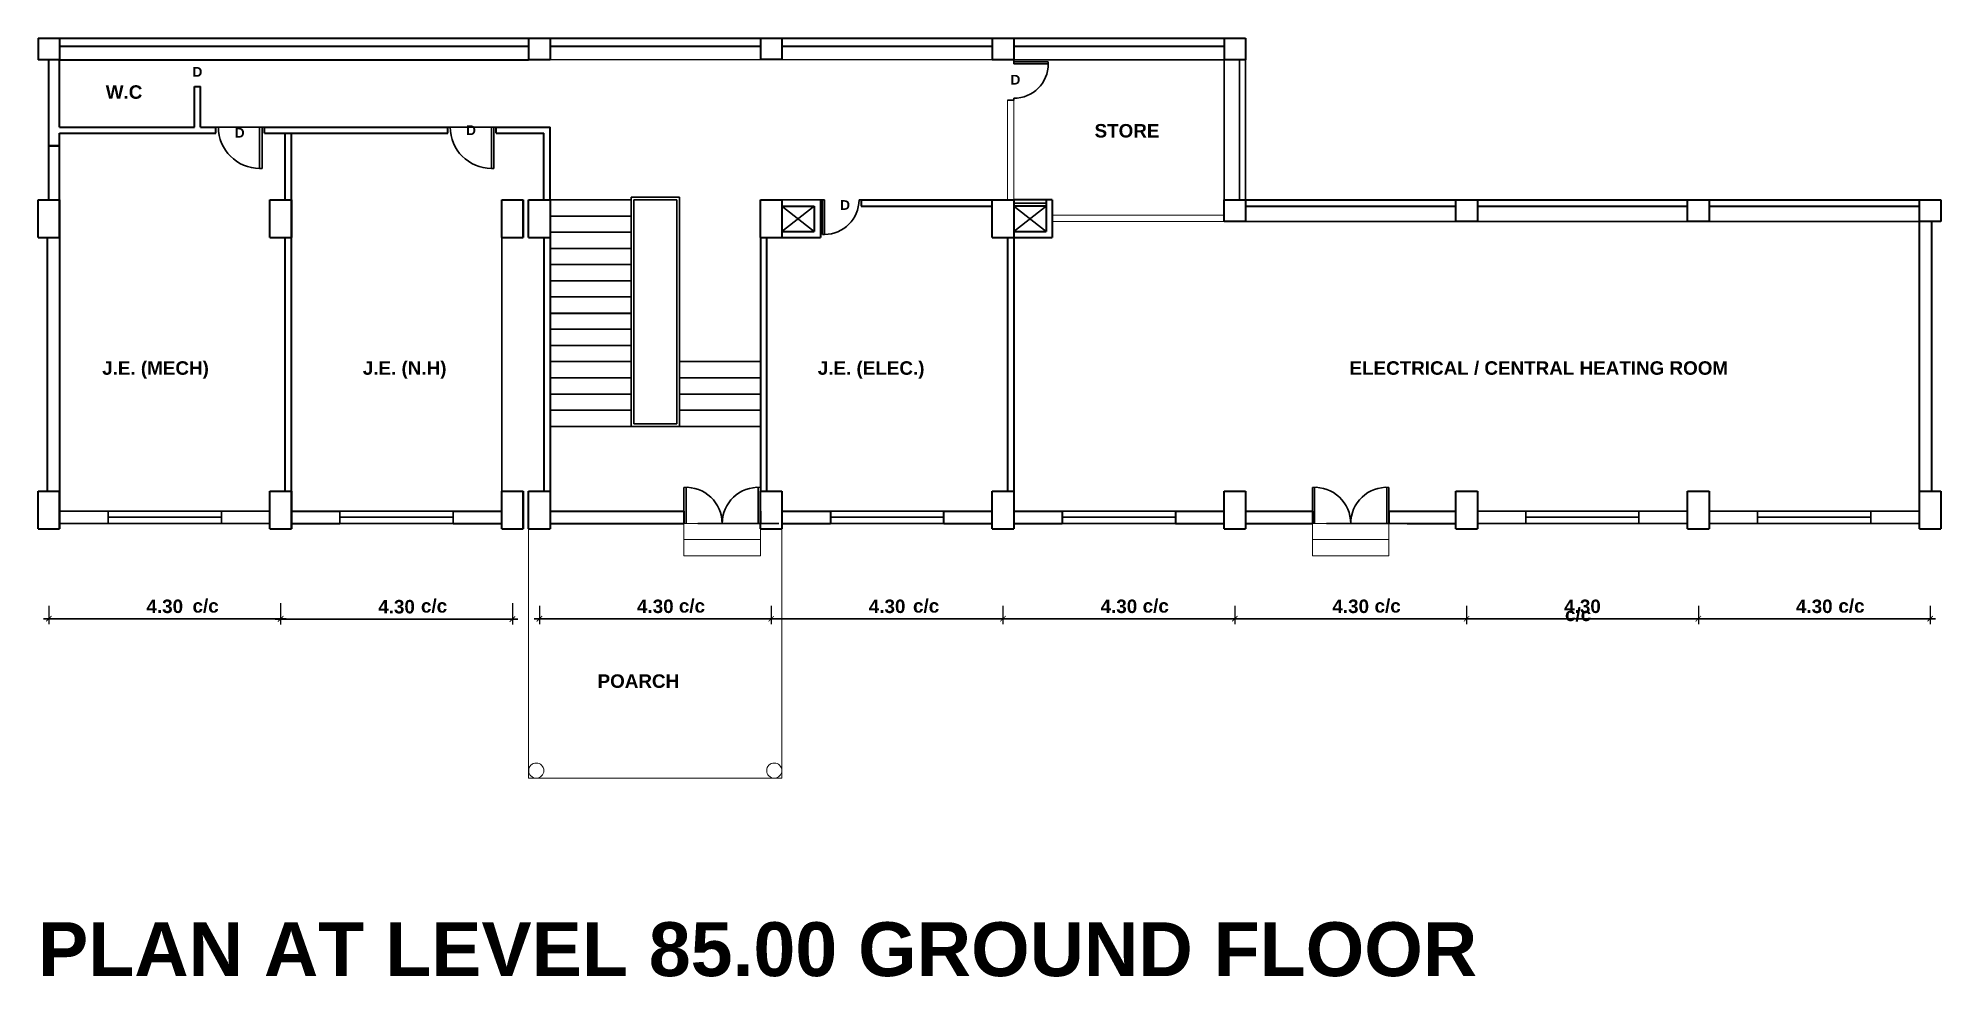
# Model space of a CAD drawing. Header units: inches. Extents: x 1352 to 5457, y 84 to 1168.
# Drawn here: x 2687.74 to 2723.04, y 103.41 to 120.83 of the extents above; entities that cross this region are included whole.
import ezdxf

# ---------------------------------------------------------------- set-up
doc = ezdxf.new("R2010")
doc.units = ezdxf.units.IN
doc.header["$MEASUREMENT"] = 0
doc.header["$PDMODE"] = 35
doc.header["$PDSIZE"] = -0.5
doc.linetypes.add('DASHED2', pattern=[0.375, 0.25, -0.125])
for name, color, linetype, lineweight in [('col', 250, 'Continuous', 40), ('hatch', 250, 'DASHED2', 9), ('text', 250, 'Continuous', 30), ('wall', 7, 'Continuous', 40), ('win', 250, 'Continuous', 30)]:
    doc.layers.add(name, color=color, linetype=linetype, lineweight=lineweight)
doc.styles.get("Standard").update_dxf_attribs({"font": 'arialbd.ttf', "height": 1.5})
doc.dimstyles.get("Standard").update_dxf_attribs({"dimtxt": 0.25, "dimasz": 0.1, "dimexe": 0.1, "dimexo": 0.1, "dimgap": 0.1, "dimtad": 1, "dimzin": 0, "dimdsep": 46, "dimtxsty": 'Standard', "dimblk": 'ARCHTICK', "dimcen": 0.1, "dimdle": 0.1, "dimclrd": 256, "dimadec": 0, "dimazin": 0, "dimtfac": 1, "dimtofl": 0, "dimtmove": 2, "dimatfit": 3, "dimfxl": 1, "dimtolj": 1, "dimtzin": 0, "dimlwd": -1, "dimarcsym": 0})

msp = doc.modelspace()

# ---------------------------------------------------------------- texts
at = {"layer": 'text'}
for s, height, p in [('W.C', 0.25, (2688.997, 119.7)), ('STORE', 0.25, (2707.341, 118.982)), ('J.E. (MECH)', 0.25, (2688.931, 114.582)), ('J.E. (N.H)', 0.25, (2693.766, 114.582)), ('J.E. (ELEC.)', 0.25, (2702.206, 114.582)), ('ELECTRICAL / CENTRAL HEATING ROOM', 0.25, (2712.07, 114.582)), ('c/c', 0.25, (2690.607, 110.171)), ('c/c', 0.25, (2694.845, 110.171)), ('c/c', 0.25, (2699.629, 110.171)), ('c/c', 0.25, (2703.973, 110.171)), ('c/c', 0.25, (2708.233, 110.171)), ('c/c', 0.25, (2712.535, 110.171)), ('c/c', 0.25, (2716.068, 110.013)), ('c/c', 0.25, (2721.139, 110.171)), ('POARCH', 0.25, (2698.121, 108.776)), ('PLAN AT LEVEL 85.00 GROUND FLOOR  ', 1, (2687.741, 103.429))]:
    msp.add_text(s, height=height, dxfattribs=at).set_placement(p)
at = {"layer": 'win'}
for p in [(2690.608, 120.109), (2705.782, 119.964), (2691.392, 118.98), (2695.683, 119.028), (2702.623, 117.64)]:
    msp.add_text('D', height=0.18, dxfattribs=at).set_placement(p)

# ---------------------------------------------------------------- blocks, each defined once
blk = doc.blocks.new('_ArchTick')
at = {"color": 0, "linetype": 'ByBlock', "const_width": 0.15}
blk.add_lwpolyline([(-0.5, -0.5), (0.5, 0.5)], dxfattribs=at)
blk = doc.blocks.new('*D581')
at = {"layer": 'Defpoints', "color": 0, "linetype": 'Continuous', "transparency": 16777216}
for p in [(2687.942, 110.399), (2692.242, 110.399), (2692.242, 110.058)]:
    blk.add_point(p, dxfattribs=at)
at = {"layer": 'text', "color": 0, "linetype": 'Continuous', "lineweight": -2, "transparency": 16777216}
for p, q in [((2687.942, 110.299), (2687.942, 109.958)), ((2692.242, 110.299), (2692.242, 109.958))]:
    blk.add_line(p, q, dxfattribs=at)
at = {"layer": 'text', "linetype": 'Continuous', "transparency": 16777216}
blk.add_line((2687.842, 110.058), (2692.342, 110.058), dxfattribs=at)
at = {"layer": 'text', "linetype": 'Continuous', "transparency": 16777216, "xscale": 0.1, "yscale": 0.1, "zscale": 0.1, "rotation": 180}
blk.add_blockref('_ArchTick', (2687.942, 110.058), dxfattribs=at)
at = {"layer": 'text', "linetype": 'Continuous', "transparency": 16777216, "xscale": 0.1, "yscale": 0.1, "zscale": 0.1}
blk.add_blockref('_ArchTick', (2692.242, 110.058), dxfattribs=at)
at = {"layer": 'text', "color": 0, "linetype": 'Continuous', "transparency": 16777216, "insert": (2690.092, 110.286), "char_height": 0.25, "attachment_point": 5}
blk.add_mtext('\\A1;4.30', dxfattribs=at)
blk = doc.blocks.new('*D582')
at = {"layer": 'Defpoints', "color": 0, "linetype": 'Continuous', "transparency": 16777216}
for p in [(2697.042, 110.399), (2701.342, 110.399), (2701.342, 110.058)]:
    blk.add_point(p, dxfattribs=at)
at = {"layer": 'text', "color": 0, "linetype": 'Continuous', "lineweight": -2, "transparency": 16777216}
for p, q in [((2697.042, 110.299), (2697.042, 109.958)), ((2701.342, 110.299), (2701.342, 109.958))]:
    blk.add_line(p, q, dxfattribs=at)
at = {"layer": 'text', "linetype": 'Continuous', "transparency": 16777216}
blk.add_line((2696.942, 110.058), (2701.442, 110.058), dxfattribs=at)
at = {"layer": 'text', "linetype": 'Continuous', "transparency": 16777216, "xscale": 0.1, "yscale": 0.1, "zscale": 0.1, "rotation": 180}
blk.add_blockref('_ArchTick', (2697.042, 110.058), dxfattribs=at)
at = {"layer": 'text', "linetype": 'Continuous', "transparency": 16777216, "xscale": 0.1, "yscale": 0.1, "zscale": 0.1}
blk.add_blockref('_ArchTick', (2701.342, 110.058), dxfattribs=at)
at = {"layer": 'text', "color": 0, "linetype": 'Continuous', "transparency": 16777216, "insert": (2699.192, 110.286), "char_height": 0.25, "attachment_point": 5}
blk.add_mtext('\\A1;4.30', dxfattribs=at)
blk = doc.blocks.new('*D583')
at = {"layer": 'Defpoints', "color": 0, "linetype": 'Continuous', "transparency": 16777216}
for p in [(2701.342, 110.399), (2705.642, 110.399), (2705.642, 110.058)]:
    blk.add_point(p, dxfattribs=at)
at = {"layer": 'text', "color": 0, "linetype": 'Continuous', "lineweight": -2, "transparency": 16777216}
for p, q in [((2701.342, 110.299), (2701.342, 109.958)), ((2705.642, 110.299), (2705.642, 109.958))]:
    blk.add_line(p, q, dxfattribs=at)
at = {"layer": 'text', "linetype": 'Continuous', "transparency": 16777216}
blk.add_line((2701.242, 110.058), (2705.742, 110.058), dxfattribs=at)
at = {"layer": 'text', "linetype": 'Continuous', "transparency": 16777216, "xscale": 0.1, "yscale": 0.1, "zscale": 0.1, "rotation": 180}
blk.add_blockref('_ArchTick', (2701.342, 110.058), dxfattribs=at)
at = {"layer": 'text', "linetype": 'Continuous', "transparency": 16777216, "xscale": 0.1, "yscale": 0.1, "zscale": 0.1}
blk.add_blockref('_ArchTick', (2705.642, 110.058), dxfattribs=at)
at = {"layer": 'text', "color": 0, "linetype": 'Continuous', "transparency": 16777216, "insert": (2703.492, 110.286), "char_height": 0.25, "attachment_point": 5}
blk.add_mtext('\\A1;4.30', dxfattribs=at)
blk = doc.blocks.new('*D584')
at = {"layer": 'Defpoints', "color": 0, "linetype": 'Continuous', "transparency": 16777216}
for p in [(2705.642, 110.399), (2709.942, 110.399), (2709.942, 110.058)]:
    blk.add_point(p, dxfattribs=at)
at = {"layer": 'text', "color": 0, "linetype": 'Continuous', "lineweight": -2, "transparency": 16777216}
for p, q in [((2705.642, 110.299), (2705.642, 109.958)), ((2709.942, 110.299), (2709.942, 109.958))]:
    blk.add_line(p, q, dxfattribs=at)
at = {"layer": 'text', "linetype": 'Continuous', "transparency": 16777216}
blk.add_line((2705.542, 110.058), (2710.042, 110.058), dxfattribs=at)
at = {"layer": 'text', "linetype": 'Continuous', "transparency": 16777216, "xscale": 0.1, "yscale": 0.1, "zscale": 0.1, "rotation": 180}
blk.add_blockref('_ArchTick', (2705.642, 110.058), dxfattribs=at)
at = {"layer": 'text', "linetype": 'Continuous', "transparency": 16777216, "xscale": 0.1, "yscale": 0.1, "zscale": 0.1}
blk.add_blockref('_ArchTick', (2709.942, 110.058), dxfattribs=at)
at = {"layer": 'text', "color": 0, "linetype": 'Continuous', "transparency": 16777216, "insert": (2707.792, 110.286), "char_height": 0.25, "attachment_point": 5}
blk.add_mtext('\\A1;4.30', dxfattribs=at)
blk = doc.blocks.new('*D585')
at = {"layer": 'Defpoints', "color": 0, "linetype": 'Continuous', "transparency": 16777216}
for p in [(2709.942, 110.399), (2714.242, 110.399), (2714.242, 110.058)]:
    blk.add_point(p, dxfattribs=at)
at = {"layer": 'text', "color": 0, "linetype": 'Continuous', "lineweight": -2, "transparency": 16777216}
for p, q in [((2709.942, 110.299), (2709.942, 109.958)), ((2714.242, 110.299), (2714.242, 109.958))]:
    blk.add_line(p, q, dxfattribs=at)
at = {"layer": 'text', "linetype": 'Continuous', "transparency": 16777216}
blk.add_line((2709.842, 110.058), (2714.342, 110.058), dxfattribs=at)
at = {"layer": 'text', "linetype": 'Continuous', "transparency": 16777216, "xscale": 0.1, "yscale": 0.1, "zscale": 0.1, "rotation": 180}
blk.add_blockref('_ArchTick', (2709.942, 110.058), dxfattribs=at)
at = {"layer": 'text', "linetype": 'Continuous', "transparency": 16777216, "xscale": 0.1, "yscale": 0.1, "zscale": 0.1}
blk.add_blockref('_ArchTick', (2714.242, 110.058), dxfattribs=at)
at = {"layer": 'text', "color": 0, "linetype": 'Continuous', "transparency": 16777216, "insert": (2712.092, 110.286), "char_height": 0.25, "attachment_point": 5}
blk.add_mtext('\\A1;4.30', dxfattribs=at)
blk = doc.blocks.new('*D586')
at = {"layer": 'Defpoints', "color": 0, "linetype": 'Continuous', "transparency": 16777216}
for p in [(2714.242, 110.399), (2718.542, 110.399), (2718.542, 110.058)]:
    blk.add_point(p, dxfattribs=at)
at = {"layer": 'text', "color": 0, "linetype": 'Continuous', "lineweight": -2, "transparency": 16777216}
for p, q in [((2714.242, 110.299), (2714.242, 109.958)), ((2718.542, 110.299), (2718.542, 109.958))]:
    blk.add_line(p, q, dxfattribs=at)
at = {"layer": 'text', "linetype": 'Continuous', "transparency": 16777216}
blk.add_line((2714.142, 110.058), (2718.642, 110.058), dxfattribs=at)
at = {"layer": 'text', "linetype": 'Continuous', "transparency": 16777216, "xscale": 0.1, "yscale": 0.1, "zscale": 0.1, "rotation": 180}
blk.add_blockref('_ArchTick', (2714.242, 110.058), dxfattribs=at)
at = {"layer": 'text', "linetype": 'Continuous', "transparency": 16777216, "xscale": 0.1, "yscale": 0.1, "zscale": 0.1}
blk.add_blockref('_ArchTick', (2718.542, 110.058), dxfattribs=at)
at = {"layer": 'text', "color": 0, "linetype": 'Continuous', "transparency": 16777216, "insert": (2716.392, 110.286), "char_height": 0.25, "attachment_point": 5}
blk.add_mtext('\\A1;4.30', dxfattribs=at)
blk = doc.blocks.new('*D587')
at = {"layer": 'Defpoints', "color": 0, "linetype": 'Continuous', "transparency": 16777216}
for p in [(2718.542, 110.399), (2722.842, 110.399), (2722.842, 110.058)]:
    blk.add_point(p, dxfattribs=at)
at = {"layer": 'text', "color": 0, "linetype": 'Continuous', "lineweight": -2, "transparency": 16777216}
for p, q in [((2718.542, 110.299), (2718.542, 109.958)), ((2722.842, 110.299), (2722.842, 109.958))]:
    blk.add_line(p, q, dxfattribs=at)
at = {"layer": 'text', "linetype": 'Continuous', "transparency": 16777216}
blk.add_line((2718.442, 110.058), (2722.942, 110.058), dxfattribs=at)
at = {"layer": 'text', "linetype": 'Continuous', "transparency": 16777216, "xscale": 0.1, "yscale": 0.1, "zscale": 0.1, "rotation": 180}
blk.add_blockref('_ArchTick', (2718.542, 110.058), dxfattribs=at)
at = {"layer": 'text', "linetype": 'Continuous', "transparency": 16777216, "xscale": 0.1, "yscale": 0.1, "zscale": 0.1}
blk.add_blockref('_ArchTick', (2722.842, 110.058), dxfattribs=at)
at = {"layer": 'text', "color": 0, "linetype": 'Continuous', "transparency": 16777216, "insert": (2720.692, 110.286), "char_height": 0.25, "attachment_point": 5}
blk.add_mtext('\\A1;4.30', dxfattribs=at)
blk = doc.blocks.new('*D588')
at = {"layer": 'Defpoints', "color": 0, "linetype": 'Continuous', "transparency": 16777216}
for p in [(2692.242, 110.446), (2696.542, 110.446), (2696.542, 110.051)]:
    blk.add_point(p, dxfattribs=at)
at = {"layer": 'text', "color": 0, "linetype": 'Continuous', "lineweight": -2, "transparency": 16777216}
for p, q in [((2692.242, 110.346), (2692.242, 109.951)), ((2696.542, 110.346), (2696.542, 109.951))]:
    blk.add_line(p, q, dxfattribs=at)
at = {"layer": 'text', "linetype": 'Continuous', "transparency": 16777216}
blk.add_line((2692.142, 110.051), (2696.642, 110.051), dxfattribs=at)
at = {"layer": 'text', "linetype": 'Continuous', "transparency": 16777216, "xscale": 0.1, "yscale": 0.1, "zscale": 0.1, "rotation": 180}
blk.add_blockref('_ArchTick', (2692.242, 110.051), dxfattribs=at)
at = {"layer": 'text', "linetype": 'Continuous', "transparency": 16777216, "xscale": 0.1, "yscale": 0.1, "zscale": 0.1}
blk.add_blockref('_ArchTick', (2696.542, 110.051), dxfattribs=at)
at = {"layer": 'text', "color": 0, "linetype": 'Continuous', "transparency": 16777216, "insert": (2694.392, 110.279), "char_height": 0.25, "attachment_point": 5}
blk.add_mtext('\\A1;4.30', dxfattribs=at)
blk = doc.blocks.new('R')
at = {"layer": 'win'}
for p, q in [((13.196, 5.483), (13.246, 5.483)), ((14.096, 4.633), (14.096, 5.483)), ((14.196, 5.483), (14.096, 5.483)), ((14.146, 5.483), (14.146, 4.633)), ((14.096, 4.633), (14.146, 4.633)), ((14.146, 4.633), (14.096, 4.633))]:
    blk.add_line(p, q, dxfattribs=at)
blk.add_arc((14.096, 5.483), 0.85, 180, 270, dxfattribs=at)

# ---------------------------------------------------------------- dimensions: what is measured, and where the dimension line sits
at = {"layer": 'text', "linetype": 'Continuous'}
for base, p1, p2, picture, middle in [((2692.242, 110.058), (2687.942, 110.399), (2692.242, 110.399), '*D581', (2690.092, 110.286)), ((2696.542, 110.051), (2692.242, 110.446), (2696.542, 110.446), '*D588', (2694.392, 110.279)), ((2701.342, 110.058), (2697.042, 110.399), (2701.342, 110.399), '*D582', (2699.192, 110.286)), ((2705.642, 110.058), (2701.342, 110.399), (2705.642, 110.399), '*D583', (2703.492, 110.286)), ((2709.942, 110.058), (2705.642, 110.399), (2709.942, 110.399), '*D584', (2707.792, 110.286)), ((2714.242, 110.058), (2709.942, 110.399), (2714.242, 110.399), '*D585', (2712.092, 110.286)), ((2718.542, 110.058), (2714.242, 110.399), (2718.542, 110.399), '*D586', (2716.392, 110.286)), ((2722.842, 110.058), (2718.542, 110.399), (2722.842, 110.399), '*D587', (2720.692, 110.286))]:
    dim = msp.add_linear_dim(base=base, p1=p1, p2=p2, dimstyle='Standard', dxfattribs=at)
    dim.commit()
    dim.dimension.update_dxf_attribs({"geometry": picture, "text_midpoint": middle})

# ---------------------------------------------------------------- linework, layer by layer
at = {"layer": 'col'}
for p, q in [((2687.742, 120.825), (2687.742, 120.425)), ((2687.742, 120.825), (2688.142, 120.825)), ((2688.142, 120.825), (2688.142, 120.425)), ((2696.842, 120.825), (2696.842, 120.425)), ((2696.842, 120.825), (2697.242, 120.825)), ((2697.242, 120.825), (2697.242, 120.425)), ((2701.142, 120.826), (2701.142, 120.426)), ((2701.142, 120.826), (2701.542, 120.826)), ((2701.542, 120.826), (2701.542, 120.426)), ((2705.442, 120.825), (2705.442, 120.425)), ((2705.442, 120.825), (2705.842, 120.825)), ((2705.842, 120.825), (2705.842, 120.425)), ((2709.742, 120.825), (2709.742, 120.425)), ((2709.742, 120.825), (2710.142, 120.825)), ((2710.142, 120.825), (2710.142, 120.425)), ((2688.142, 120.425), (2687.742, 120.425)), ((2697.242, 120.425), (2696.842, 120.425)), ((2701.542, 120.426), (2701.142, 120.426)), ((2705.842, 120.425), (2705.442, 120.425)), ((2710.142, 120.425), (2709.742, 120.425)), ((2687.942, 118.825), (2688.142, 118.825)), ((2687.742, 117.825), (2688.142, 117.825)), ((2687.742, 117.125), (2687.742, 117.825)), ((2688.142, 117.125), (2688.142, 117.825)), ((2688.142, 117.825), (2688.142, 117.125)), ((2692.042, 117.825), (2692.442, 117.825)), ((2692.042, 117.125), (2692.042, 117.825)), ((2692.442, 117.125), (2692.442, 117.825)), ((2692.442, 117.825), (2692.442, 117.125)), ((2696.342, 117.825), (2696.742, 117.825)), ((2696.342, 117.125), (2696.342, 117.825)), ((2696.742, 117.125), (2696.742, 117.825)), ((2696.742, 117.825), (2696.742, 117.125)), ((2696.842, 117.825), (2697.242, 117.825)), ((2696.842, 117.125), (2696.842, 117.825)), ((2697.242, 117.825), (2697.242, 117.125)), ((2701.142, 117.825), (2701.542, 117.825)), ((2701.142, 117.125), (2701.142, 117.825)), ((2701.542, 117.825), (2701.542, 117.125)), ((2705.442, 117.825), (2705.842, 117.825)), ((2705.442, 117.125), (2705.442, 117.825)), ((2705.842, 117.825), (2705.842, 117.125)), ((2709.742, 117.825), (2710.142, 117.825)), ((2709.742, 117.425), (2709.742, 117.825)), ((2710.142, 117.825), (2710.142, 117.425)), ((2714.042, 117.825), (2714.442, 117.825)), ((2714.042, 117.425), (2714.042, 117.825)), ((2714.442, 117.825), (2714.442, 117.425)), ((2718.342, 117.825), (2718.742, 117.825)), ((2718.342, 117.425), (2718.342, 117.825)), ((2718.742, 117.825), (2718.742, 117.425)), ((2722.642, 117.825), (2723.042, 117.825)), ((2722.642, 117.425), (2722.642, 117.825)), ((2723.042, 117.825), (2723.042, 117.425)), ((2710.142, 117.425), (2709.742, 117.425)), ((2714.442, 117.425), (2714.042, 117.425)), ((2718.742, 117.425), (2718.342, 117.425)), ((2723.042, 117.425), (2722.642, 117.425)), ((2687.742, 117.125), (2688.142, 117.125)), ((2692.042, 117.125), (2692.442, 117.125)), ((2696.342, 117.125), (2696.742, 117.125)), ((2696.842, 117.125), (2697.242, 117.125)), ((2701.142, 117.125), (2701.542, 117.125)), ((2705.442, 117.125), (2705.842, 117.125)), ((2687.742, 112.425), (2688.142, 112.425)), ((2687.742, 111.725), (2687.742, 112.425)), ((2688.142, 111.725), (2688.142, 112.425)), ((2688.142, 112.425), (2688.142, 111.725)), ((2692.042, 112.425), (2692.442, 112.425)), ((2692.042, 111.725), (2692.042, 112.425)), ((2692.442, 111.725), (2692.442, 112.425)), ((2692.442, 112.425), (2692.442, 111.725)), ((2696.342, 112.425), (2696.742, 112.425)), ((2696.342, 111.725), (2696.342, 112.425)), ((2696.742, 111.725), (2696.742, 112.425)), ((2696.742, 112.425), (2696.742, 111.725)), ((2696.842, 112.425), (2697.242, 112.425)), ((2696.842, 111.725), (2696.842, 112.425)), ((2697.242, 112.425), (2697.242, 111.725)), ((2701.142, 112.425), (2701.542, 112.425)), ((2701.142, 111.725), (2701.142, 112.425)), ((2701.542, 112.425), (2701.542, 111.725)), ((2705.442, 112.425), (2705.842, 112.425)), ((2705.442, 111.725), (2705.442, 112.425)), ((2705.842, 112.425), (2705.842, 111.725)), ((2709.742, 112.425), (2710.142, 112.425)), ((2709.742, 111.725), (2709.742, 112.425)), ((2710.142, 112.425), (2710.142, 111.725)), ((2714.042, 112.425), (2714.442, 112.425)), ((2714.042, 111.725), (2714.042, 112.425)), ((2714.442, 112.425), (2714.442, 111.725)), ((2718.342, 112.425), (2718.742, 112.425)), ((2718.342, 111.725), (2718.342, 112.425)), ((2718.742, 112.425), (2718.742, 111.725)), ((2722.642, 112.425), (2723.042, 112.425)), ((2722.642, 111.725), (2722.642, 112.425)), ((2723.042, 112.425), (2723.042, 111.725)), ((2687.742, 111.725), (2688.142, 111.725)), ((2692.042, 111.725), (2692.442, 111.725)), ((2696.342, 111.725), (2696.742, 111.725)), ((2696.842, 111.725), (2697.242, 111.725)), ((2701.142, 111.725), (2701.542, 111.725)), ((2705.442, 111.725), (2705.842, 111.725)), ((2709.742, 111.725), (2710.142, 111.725)), ((2714.042, 111.725), (2714.442, 111.725)), ((2718.342, 111.725), (2718.742, 111.725)), ((2722.642, 111.725), (2723.042, 111.725))]:
    msp.add_line(p, q, dxfattribs=at)
at = {"layer": 'hatch', "linetype": 'ByBlock'}
for p, q in [((2705.727, 119.675), (2705.727, 117.825)), ((2705.842, 119.675), (2705.842, 117.825)), ((2709.742, 117.54), (2706.557, 117.54)), ((2709.742, 117.425), (2706.557, 117.425)), ((2696.842, 111.725), (2696.842, 107.1)), ((2699.722, 111.825), (2701.142, 111.825)), ((2699.722, 111.225), (2699.722, 111.825)), ((2701.142, 111.825), (2701.142, 111.225)), ((2701.542, 107.1), (2701.542, 111.725)), ((2711.382, 111.825), (2712.802, 111.825)), ((2711.382, 111.225), (2711.382, 111.825)), ((2712.802, 111.825), (2712.802, 111.225)), ((2699.722, 111.525), (2701.142, 111.525)), ((2699.722, 111.225), (2701.142, 111.225)), ((2711.382, 111.525), (2712.802, 111.525)), ((2711.382, 111.225), (2712.802, 111.225)), ((2696.842, 107.1), (2701.542, 107.1))]:
    msp.add_line(p, q, dxfattribs=at)
for centre in [(2696.984, 107.241), (2701.399, 107.241)]:
    msp.add_circle(centre, 0.141, dxfattribs=at)
at = {"layer": 'wall', "linetype": 'Continuous'}
for p, q in [((2688.142, 120.825), (2710.142, 120.825)), ((2687.942, 118.825), (2687.942, 120.425)), ((2688.142, 120.675), (2696.842, 120.675)), ((2688.142, 119.175), (2688.142, 120.425)), ((2688.142, 120.425), (2696.842, 120.425)), ((2697.242, 120.675), (2701.142, 120.675)), ((2701.542, 120.675), (2705.442, 120.675)), ((2705.842, 120.675), (2709.742, 120.675)), ((2690.642, 119.175), (2690.642, 119.925)), ((2690.642, 119.925), (2690.757, 119.925)), ((2690.757, 119.175), (2690.757, 119.925)), ((2688.142, 119.175), (2690.642, 119.175)), ((2688.142, 119.06), (2691.042, 119.06)), ((2688.142, 118.825), (2688.142, 119.06)), ((2690.757, 119.175), (2691.042, 119.175)), ((2691.042, 119.06), (2691.042, 119.175)), ((2691.942, 119.175), (2695.342, 119.175)), ((2691.942, 119.06), (2691.942, 119.175)), ((2691.942, 119.06), (2695.342, 119.06)), ((2692.327, 117.825), (2692.327, 119.06)), ((2692.442, 117.825), (2692.442, 119.06)), ((2695.342, 119.06), (2695.342, 119.175)), ((2696.242, 119.175), (2697.242, 119.175)), ((2696.242, 119.06), (2696.242, 119.175)), ((2696.242, 119.06), (2697.127, 119.06)), ((2697.127, 117.825), (2697.127, 119.06)), ((2697.242, 117.825), (2697.242, 119.175)), ((2687.942, 117.825), (2687.942, 118.825)), ((2688.142, 117.825), (2688.142, 118.825)), ((2701.542, 117.71), (2702.142, 117.71)), ((2702.142, 117.71), (2702.142, 117.24)), ((2702.257, 117.825), (2702.257, 117.125)), ((2703.009, 117.825), (2703.009, 117.71)), ((2703.009, 117.825), (2705.442, 117.825)), ((2703.009, 117.71), (2705.442, 117.71)), ((2706.442, 117.825), (2706.442, 117.24)), ((2706.442, 117.825), (2706.442, 117.71)), ((2706.557, 117.825), (2706.557, 117.125)), ((2710.142, 117.825), (2714.042, 117.825)), ((2710.142, 117.71), (2714.042, 117.71)), ((2714.442, 117.825), (2718.342, 117.825)), ((2714.442, 117.71), (2718.342, 117.71)), ((2718.742, 117.825), (2722.642, 117.825)), ((2718.742, 117.71), (2722.642, 117.71)), ((2701.542, 117.24), (2702.142, 117.24)), ((2705.842, 117.24), (2706.442, 117.24)), ((2722.642, 112.425), (2722.642, 117.425)), ((2722.872, 112.425), (2722.872, 117.425)), ((2687.912, 117.125), (2687.912, 112.425)), ((2688.142, 117.125), (2688.142, 112.425)), ((2692.327, 112.425), (2692.327, 117.125)), ((2692.442, 112.425), (2692.442, 117.125)), ((2697.127, 117.125), (2697.127, 112.425)), ((2697.242, 117.125), (2697.242, 112.425)), ((2701.142, 117.125), (2701.142, 112.425)), ((2701.257, 117.125), (2701.257, 112.425)), ((2701.542, 117.125), (2702.257, 117.125)), ((2705.727, 117.125), (2705.727, 112.425)), ((2705.842, 117.125), (2706.557, 117.125)), ((2705.842, 117.125), (2705.842, 112.425)), ((2697.242, 115.725), (2698.742, 115.725)), ((2692.442, 112.055), (2693.342, 112.055)), ((2695.442, 112.055), (2696.342, 112.055)), ((2697.242, 112.055), (2699.722, 112.055)), ((2701.542, 112.055), (2702.442, 112.055)), ((2702.44, 112.055), (2702.44, 111.825)), ((2704.54, 112.055), (2704.54, 111.825)), ((2704.542, 112.055), (2705.442, 112.055)), ((2705.842, 112.055), (2706.742, 112.055)), ((2706.74, 112.055), (2706.74, 111.825)), ((2708.84, 112.055), (2708.84, 111.825)), ((2708.842, 112.055), (2709.742, 112.055)), ((2710.142, 112.055), (2711.382, 112.055)), ((2712.802, 112.055), (2714.042, 112.055)), ((2692.442, 111.825), (2693.342, 111.825)), ((2695.442, 111.825), (2696.342, 111.825)), ((2697.242, 111.825), (2699.722, 111.825)), ((2701.542, 111.825), (2702.442, 111.825)), ((2704.542, 111.825), (2705.442, 111.825)), ((2705.842, 111.825), (2706.742, 111.825)), ((2708.842, 111.825), (2709.742, 111.825)), ((2710.142, 111.825), (2711.382, 111.825)), ((2713.142, 111.825), (2714.042, 111.825))]:
    msp.add_line(p, q, dxfattribs=at)
at = {"layer": 'wall'}
for p, q in [((2688.142, 118.825), (2687.942, 118.825)), ((2706.557, 117.825), (2705.842, 117.825)), ((2706.442, 117.71), (2705.842, 117.71)), ((2699.722, 112.055), (2699.722, 111.825)), ((2701.142, 112.055), (2701.142, 111.825)), ((2711.382, 112.055), (2711.382, 111.825)), ((2712.802, 112.055), (2712.802, 111.825))]:
    msp.add_line(p, q, dxfattribs=at)
at = {"layer": 'win'}
for p, q in [((2710.142, 117.825), (2710.142, 120.825)), ((2697.242, 120.425), (2701.142, 120.426)), ((2701.542, 120.426), (2705.442, 120.425)), ((2705.842, 120.425), (2709.742, 120.425)), ((2709.742, 120.425), (2709.742, 117.825)), ((2710.027, 117.825), (2710.027, 120.425)), ((2705.727, 119.675), (2705.842, 119.675)), ((2691.042, 119.175), (2691.942, 119.175)), ((2695.342, 119.175), (2696.242, 119.175)), ((2697.242, 117.825), (2698.742, 117.825)), ((2698.742, 117.875), (2698.742, 113.625)), ((2698.742, 117.875), (2699.642, 117.875)), ((2698.792, 117.825), (2698.792, 113.675)), ((2698.792, 117.825), (2699.592, 117.825)), ((2699.592, 117.825), (2699.592, 113.675)), ((2699.642, 117.875), (2699.642, 113.625)), ((2701.542, 117.825), (2702.257, 117.825)), ((2701.542, 117.71), (2702.142, 117.24)), ((2701.542, 117.24), (2702.142, 117.71)), ((2706.442, 117.767), (2705.842, 117.767)), ((2705.842, 117.71), (2706.442, 117.24)), ((2705.842, 117.24), (2706.442, 117.71)), ((2697.242, 117.525), (2698.742, 117.525)), ((2697.242, 117.225), (2698.742, 117.225)), ((2710.142, 117.425), (2714.042, 117.425)), ((2714.442, 117.425), (2718.342, 117.425)), ((2718.742, 117.425), (2722.642, 117.425)), ((2696.342, 117.125), (2696.342, 112.425)), ((2697.242, 116.925), (2698.742, 116.925)), ((2697.242, 116.625), (2698.742, 116.625)), ((2697.242, 116.325), (2698.742, 116.325)), ((2697.242, 116.025), (2698.742, 116.025)), ((2697.242, 115.425), (2698.742, 115.425)), ((2697.242, 115.125), (2698.742, 115.125)), ((2697.242, 114.825), (2698.742, 114.825)), ((2699.642, 114.825), (2701.142, 114.825)), ((2697.242, 114.525), (2698.742, 114.525)), ((2699.642, 114.525), (2701.142, 114.525)), ((2697.242, 114.225), (2698.742, 114.225)), ((2699.642, 114.225), (2701.142, 114.225)), ((2697.242, 113.925), (2698.742, 113.925)), ((2698.792, 113.675), (2699.592, 113.675)), ((2699.642, 113.925), (2701.142, 113.925)), ((2697.242, 113.625), (2701.142, 113.625)), ((2699.642, 113.625), (2701.142, 113.625)), ((2699.722, 112.493), (2699.722, 111.825)), ((2699.762, 112.495), (2699.762, 111.825)), ((2701.102, 112.495), (2701.102, 111.825)), ((2701.142, 112.493), (2701.142, 111.825)), ((2711.382, 112.493), (2711.382, 111.825)), ((2711.422, 112.495), (2711.422, 111.825)), ((2712.762, 112.495), (2712.762, 111.825)), ((2712.802, 112.493), (2712.802, 111.825)), ((2688.142, 112.055), (2689.042, 112.055)), ((2689.042, 112.055), (2689.042, 111.825)), ((2689.042, 112.055), (2691.142, 112.055)), ((2689.042, 111.94), (2691.142, 111.94)), ((2691.142, 112.055), (2692.042, 112.055)), ((2691.142, 112.055), (2691.142, 111.825)), ((2693.34, 112.055), (2693.34, 111.825)), ((2693.34, 112.055), (2695.44, 112.055)), ((2693.34, 111.94), (2695.44, 111.94)), ((2695.44, 112.055), (2695.44, 111.825)), ((2702.44, 112.055), (2704.54, 112.055)), ((2702.44, 111.94), (2704.54, 111.94)), ((2706.74, 112.055), (2708.84, 112.055)), ((2706.74, 111.94), (2708.84, 111.94)), ((2714.442, 112.055), (2715.342, 112.055)), ((2715.34, 112.055), (2715.34, 111.825)), ((2715.34, 112.055), (2717.44, 112.055)), ((2715.34, 111.94), (2717.44, 111.94)), ((2717.44, 112.055), (2717.44, 111.825)), ((2717.442, 112.055), (2718.342, 112.055)), ((2718.742, 112.055), (2719.642, 112.055)), ((2719.64, 112.055), (2719.64, 111.825)), ((2719.64, 112.055), (2721.74, 112.055)), ((2719.64, 111.94), (2721.74, 111.94)), ((2721.74, 112.055), (2721.74, 111.825)), ((2721.742, 112.055), (2722.642, 112.055)), ((2688.142, 111.825), (2689.042, 111.825)), ((2689.042, 111.825), (2691.142, 111.825)), ((2691.142, 111.825), (2692.042, 111.825)), ((2693.34, 111.825), (2695.44, 111.825)), ((2699.982, 111.825), (2701.482, 111.825)), ((2702.44, 111.825), (2704.54, 111.825)), ((2706.74, 111.825), (2708.84, 111.825)), ((2711.642, 111.825), (2713.142, 111.825)), ((2714.442, 111.825), (2715.342, 111.825)), ((2715.34, 111.825), (2717.44, 111.825)), ((2717.442, 111.825), (2718.342, 111.825)), ((2718.742, 111.825), (2719.642, 111.825)), ((2719.64, 111.825), (2721.74, 111.825)), ((2721.742, 111.825), (2722.642, 111.825))]:
    msp.add_line(p, q, dxfattribs=at)
for centre, start, end in [((2699.762, 111.825), 0, 93.4227), ((2701.102, 111.825), 86.5773, 180), ((2711.422, 111.825), 0, 93.4227), ((2712.762, 111.825), 86.5773, 180)]:
    msp.add_arc(centre, 0.67, start, end, dxfattribs=at)

# ---------------------------------------------------------------- block references
at = {"layer": 'win', "xscale": 0.7522199999999657, "yscale": 0.7522199999999657, "zscale": 0.7522199999999657, "rotation": 90.00000000000001}
msp.add_blockref('R', (2709.966, 109.746), dxfattribs=at)
at = {"layer": 'win'}
for p, xscale, yscale, zscale in [((2679.166, 114.24), 0.8999999999999773, 0.8999999999999773, 0.8999999999999773), ((2683.466, 114.24), 0.8999999999999773, 0.8999999999999773, 0.8999999999999773), ((2712.935, 113.7), -0.7522199999999657, 0.7522199999999657, 0.7522199999999657)]:
    msp.add_blockref('R', p, dxfattribs=dict(at, xscale=xscale, yscale=yscale, zscale=zscale))

msp.set_redraw_order([(e.dxf.handle, doc.entitydb.next_handle()) for e in msp.query("TEXT MTEXT ATTDEF DIMENSION ARC_DIMENSION")])  # texts and dimensions are drawn at this point

doc.saveas('drawing.dxf')
